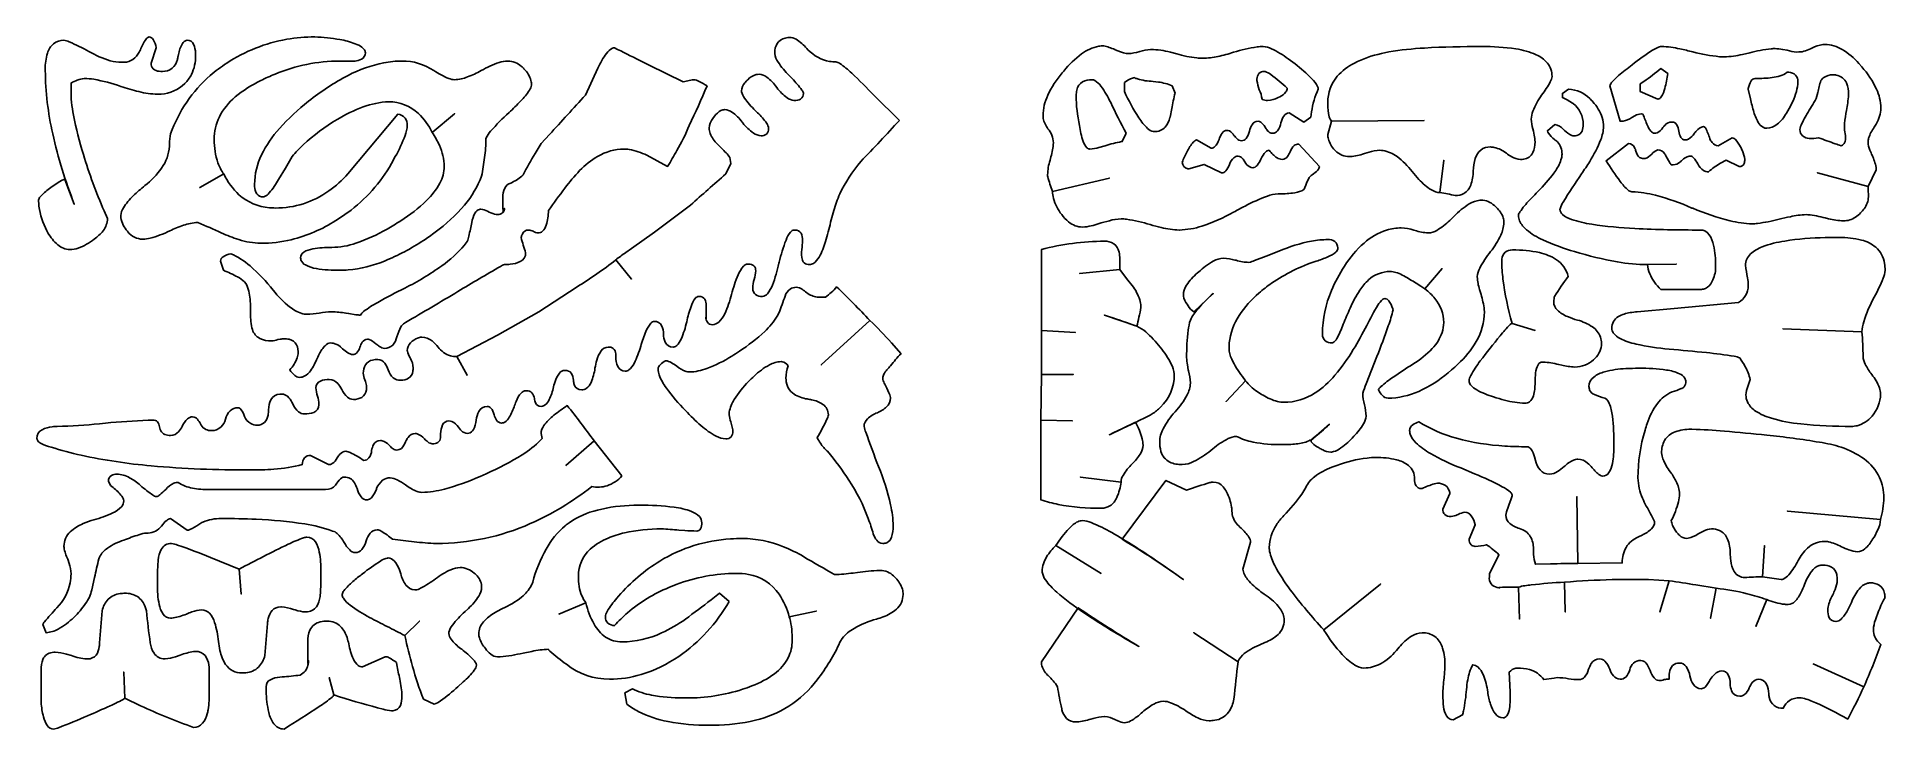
# Model space of a CAD drawing. Header units: metres. Extents: x 0 to 4.45, y 0 to 1.67.
import ezdxf

# ---------------------------------------------------------------- set-up
doc = ezdxf.new("R2010")
doc.units = ezdxf.units.M

msp = doc.modelspace()

# ---------------------------------------------------------------- linework, layer by layer
at = {"layer": 'Layer 1', "color": 0}
for points in [[(2.077, 1.466, -0.0076), (1.984, 1.367, 0.0635), (1.93367, 1.28878, 0.0413), (1.919, 1.249), (1.91154, 1.22054, -0.0076), (1.899, 1.174, -0.0615), (1.88372, 1.13663, -0.1203), (1.87021, 1.1217, -0.1378), (1.861, 1.119, -0.1751), (1.84797, 1.12269, -0.1534), (1.844, 1.129, -0.0989), (1.842, 1.155, 0.0232), (1.844, 1.177, 0.1383), (1.84017, 1.19406, 0.2602), (1.82549, 1.20196), (1.824, 1.202, 0.2124), (1.8152, 1.19719, 0.0819), (1.80404, 1.17769, 0.0363), (1.78758, 1.12436), (1.787, 1.122, -0.0413), (1.77143, 1.06942, -0.0852), (1.75913, 1.0483, -0.2036), (1.74742, 1.04201), (1.747, 1.042, -0.1626), (1.73077, 1.0464, -0.2372), (1.72401, 1.06115), (1.724, 1.062, -0.042), (1.727, 1.083, 0.0791), (1.731, 1.104, 0.2114), (1.72691, 1.11565, 0.1764), (1.71482, 1.11991), (1.712, 1.12, 0.2049), (1.70126, 1.11452, 0.0844), (1.68873, 1.09416, 0.039), (1.673, 1.047, -0.05), (1.65653, 1.00044, -0.0977), (1.64187, 0.98003, -0.1833), (1.627, 0.974, -0.2598), (1.61472, 0.97966, -0.131), (1.611, 0.992), (1.61158, 0.98808, 0.0568), (1.61195, 0.99582), (1.612, 1.02, 0.1444), (1.60846, 1.03532, 0.2521), (1.59549, 1.04196), (1.594, 1.042, 0.2197), (1.58553, 1.03717, 0.0847), (1.5753, 1.0178, 0.0344), (1.565, 0.981, -0.0445), (1.55156, 0.93944, -0.1049), (1.54087, 0.92359, -0.1826), (1.532, 0.92, -0.311), (1.51313, 0.93218, -0.0985), (1.509, 0.951, 0.1057), (1.50449, 0.97171, 0.3053), (1.487, 0.982, 0.2071), (1.47839, 0.97732, 0.0802), (1.46673, 0.95777, 0.0306), (1.454, 0.922, -0.0494), (1.43809, 0.88085, -0.1066), (1.42586, 0.8652, -0.1628), (1.417, 0.862, -0.3066), (1.39879, 0.87358, -0.1067), (1.39405, 0.8967), (1.394, 0.9, 0.1558), (1.39052, 0.91399, 0.231), (1.37847, 0.91991), (1.376, 0.92, 0.2416), (1.35887, 0.91101, 0.0946), (1.34837, 0.88832, 0.0268), (1.344, 0.869, -0.0649), (1.33452, 0.83507, -0.1396), (1.32285, 0.82016, -0.148), (1.312, 0.817, -0.3474), (1.29398, 0.82975, -0.0692), (1.292, 0.84, 0.1435), (1.28691, 0.85687, 0.2441), (1.27162, 0.86399), (1.271, 0.864, 0.2264), (1.25842, 0.85739, 0.0918), (1.2478, 0.83676, 0.0236), (1.243, 0.82, -0.0736), (1.2319, 0.79, -0.1527), (1.22022, 0.77834, -0.1064), (1.214, 0.777, -0.3251), (1.20081, 0.78578, -0.0684), (1.198, 0.796, 0.1559), (1.1922, 0.80981, 0.1974), (1.17877, 0.81496), (1.177, 0.815, 0.211), (1.16595, 0.80934, 0.0849), (1.15407, 0.78925, 0.0176), (1.149, 0.776, -0.0713), (1.13551, 0.74777, -0.1543), (1.12351, 0.73775, -0.0817), (1.119, 0.737, -0.251), (1.1071, 0.74387, -0.0816), (1.101, 0.757, 0.1361), (1.09344, 0.77289, 0.2069), (1.084, 0.777, 0.3003), (1.06397, 0.76482, 0.0885), (1.058, 0.744, -0.0944), (1.05118, 0.72123, -0.2224), (1.03989, 0.71227), (1.037, 0.712, -0.2025), (1.02155, 0.71913, -0.047), (1.015, 0.727, 0.1464), (0.99942, 0.74055, 0.0945), (0.992, 0.742, 0.3023), (0.97685, 0.73237, 0.1047), (0.97215, 0.71106), (0.972, 0.705, -0.1899), (0.96801, 0.69227, -0.1905), (0.95574, 0.68716), (0.952, 0.687, -0.14), (0.94192, 0.69137, -0.0431), (0.933, 0.699, 0.1343), (0.91596, 0.7112, 0.0743), (0.911, 0.712, 0.2463), (0.89366, 0.70256, 0.0689), (0.888, 0.692, -0.1301), (0.87771, 0.67611, -0.1769), (0.866, 0.672, -0.169), (0.85527, 0.67684, -0.0423), (0.848, 0.684, 0.1352), (0.83163, 0.69443, 0.0604), (0.827, 0.695, 0.2918), (0.81068, 0.68497, 0.0811), (0.806, 0.671, -0.1342), (0.79969, 0.65324, -0.2406), (0.787, 0.647, 0.0321), (0.75409, 0.66609, 0.0981), (0.744, 0.669, 0.2078), (0.72974, 0.66202, 0.0569), (0.723, 0.653, -0.1392), (0.71096, 0.63937, -0.1317), (0.702, 0.637), (0.659, 0.659, 0.2218), (0.64401, 0.65312, 0.181), (0.639, 0.63736), (0.639, 0.637, -0.0485), (0.57052, 0.62603, -0.019), (0.512, 0.624, -0.0232), (0.27527, 0.63396, -0.0313), (0.10663, 0.65946, -0.0228), (0.034, 0.679, -0.0701), (0.00857, 0.68863, -0.1695), (0.00051, 0.69708, -0.0855), (0, 0.7, -0.2859), (0.01241, 0.72105, -0.102), (0.03696, 0.72815, -0.0213), (0.049, 0.729, 0.0248), (0.15076, 0.73545), (0.165, 0.737, -0.0115), (0.26752, 0.74377), (0.282, 0.744, -0.2896), (0.29222, 0.73731, -0.0882), (0.296, 0.725, 0.3179), (0.31459, 0.70765, 0.0465), (0.322, 0.707, 0.2181), (0.3411, 0.71605, 0.0647), (0.35, 0.729, -0.1048), (0.3624, 0.74704, -0.184), (0.375, 0.752, -0.2144), (0.38637, 0.74614, -0.0615), (0.394, 0.735, 0.2968), (0.41718, 0.7191), (0.42, 0.719, 0.2047), (0.44348, 0.72784, 0.1185), (0.454, 0.746, -0.1343), (0.46519, 0.76669, -0.1998), (0.484, 0.774, -0.2147), (0.49126, 0.76965, -0.0884), (0.5, 0.753, 0.1727), (0.51473, 0.73557, 0.1257), (0.53, 0.732, 0.2031), (0.54811, 0.73854, 0.1496), (0.55653, 0.756, 0.0404), (0.558, 0.769, -0.1129), (0.5635, 0.79301, -0.2672), (0.5851, 0.80682), (0.589, 0.807, -0.2244), (0.60683, 0.79814, -0.0769), (0.616, 0.783, 0.1054), (0.62969, 0.76432, 0.1768), (0.644, 0.759, 0.1019), (0.66676, 0.76271, 0.3185), (0.67899, 0.78129), (0.679, 0.782, 0.0476), (0.676, 0.802, -0.0752), (0.672, 0.822, -0.3162), (0.68276, 0.8383, -0.1068), (0.704, 0.842, -0.2166), (0.72443, 0.83233, -0.0712), (0.734, 0.818, 0.1054), (0.74769, 0.79932, 0.1768), (0.762, 0.794, 0.1418), (0.7825, 0.7989, 0.2243), (0.79347, 0.81687, 0.0394), (0.794, 0.824, 0.0608), (0.79102, 0.8375), (0.79, 0.841, -0.0923), (0.786, 0.857, -0.1428), (0.7909, 0.87735, -0.2054), (0.80845, 0.88875, -0.0552), (0.821, 0.89, -0.2451), (0.83777, 0.88116, -0.0796), (0.846, 0.865, 0.1546), (0.85826, 0.84568, 0.1696), (0.876, 0.84, 0.1484), (0.89521, 0.84481, 0.2126), (0.90534, 0.86174, 0.0432), (0.906, 0.87, 0.1126), (0.89967, 0.89264), (0.899, 0.894, -0.0795), (0.89212, 0.91053), (0.892, 0.912, -0.1954), (0.89981, 0.92993), (0.904, 0.934, -0.1004), (0.9212, 0.94329, -0.0603), (0.927, 0.944, -0.1744), (0.95156, 0.93468, -0.0551), (0.966, 0.92, 0.1585), (0.99586, 0.89906, 0.0699), (1.011, 0.897), (1.036, 0.852), (1.011, 0.897), (1.109, 0.949), (1.209, 1.005), (1.301, 1.065, 0.0267), (1.394, 1.13), (1.432, 1.084), (1.394, 1.13, -0.0202), (1.41825, 1.14793), (1.43172, 1.15751), (1.487, 1.197), (1.574, 1.262, -0.0039), (1.659, 1.337), (1.671, 1.362), (1.669, 1.377, 0.0285), (1.64941, 1.39847), (1.639, 1.409, -0.1062), (1.62141, 1.43438, -0.0895), (1.619, 1.447, -0.1608), (1.62784, 1.47091), (1.632, 1.476, -0.1255), (1.6471, 1.48977, -0.1123), (1.657, 1.492, -0.1439), (1.67382, 1.48593, -0.0783), (1.69851, 1.46191), (1.7, 1.46, 0.0765), (1.72551, 1.43553, 0.1444), (1.744, 1.429, 0.1899), (1.7571, 1.43312, 0.2047), (1.76198, 1.44574), (1.762, 1.447, 0.1331), (1.75754, 1.45881, 0.0546), (1.73569, 1.48446), (1.73, 1.49, -0.0456), (1.70395, 1.51988, -0.1132), (1.69712, 1.53514), (1.697, 1.537, -0.1733), (1.70479, 1.55646, -0.0406), (1.712, 1.564, -0.1445), (1.73251, 1.57629, -0.0543), (1.739, 1.577, -0.1499), (1.75756, 1.57026, -0.0834), (1.78155, 1.54562), (1.782, 1.545, 0.069), (1.80663, 1.52064, 0.1406), (1.82324, 1.51402), (1.824, 1.514, 0.1444), (1.83932, 1.51754, 0.2521), (1.84596, 1.53051), (1.846, 1.532, 0.1335), (1.84255, 1.53912, 0.0253), (1.81866, 1.56673), (1.81321, 1.57268), (1.812, 1.574, -0.0557), (1.785, 1.60626, -0.1163), (1.77709, 1.62683), (1.777, 1.629, -0.1458), (1.78254, 1.65108, -0.1914), (1.80176, 1.66402, -0.0552), (1.816, 1.666, -0.1173), (1.83177, 1.65906, -0.0589), (1.857, 1.636, 0.1588), (1.90917, 1.60821, 0.041), (1.924, 1.607, -0.1249), (1.93368, 1.60305, -0.043), (1.96223, 1.5799, -0.0169), (2.016, 1.526), (2.077, 1.466)], [(0.382, 1.622, -0.1214), (0.37195, 1.57662, -0.0779), (0.356, 1.555, -0.1844), (0.29883, 1.52933), (0.29, 1.529, -0.0568), (0.24555, 1.53534, -0.0218), (0.202, 1.548, 0.0402), (0.13709, 1.56495, 0.0387), (0.114, 1.567, 0.0896), (0.09721, 1.56269, 0.0143), (0.082, 1.556), (0.082, 1.541, 0.0509), (0.0879, 1.47868, 0.0293), (0.112, 1.384, 0.0307), (0.16162, 1.24817), (0.17, 1.23, -0.166), (0.15908, 1.20003, -0.0739), (0.138, 1.18, -0.0857), (0.09945, 1.15846, -0.0783), (0.079, 1.155, -0.1738), (0.05033, 1.16599, -0.093), (0.02654, 1.19541), (0.024, 1.2, -0.0995), (0.00474, 1.2595, -0.0258), (0.004, 1.274, -0.1523), (0.00786, 1.28178, -0.0578), (0.03, 1.302, -0.0341), (0.05888, 1.32104, -0.0787), (0.067, 1.324), (0.09, 1.264, -0.0385), (0.03789, 1.43374, -0.0523), (0.02001, 1.58583), (0.02, 1.589, -0.078), (0.02514, 1.62802, -0.1449), (0.0396, 1.65075, -0.1766), (0.065, 1.659, -0.0785), (0.07756, 1.65524, -0.0222), (0.125, 1.632, 0.0552), (0.17657, 1.60979, 0.0802), (0.204, 1.606, 0.2744), (0.24297, 1.62524, 0.0463), (0.249, 1.636, -0.0559), (0.26233, 1.66123, -0.1593), (0.26899, 1.66687), (0.27, 1.667, -0.2554), (0.28, 1.66093, -0.1036), (0.28692, 1.64147), (0.287, 1.641), (0.275, 1.604, 0.2136), (0.28012, 1.59009, 0.1604), (0.29446, 1.58442, 0.0301), (0.302, 1.584, 0.1779), (0.32561, 1.59155, 0.1543), (0.33813, 1.6124, 0.0294), (0.34, 1.621, -0.0694), (0.34858, 1.64838, -0.1653), (0.35751, 1.65804, -0.1066), (0.362, 1.659, -0.3023), (0.37715, 1.64937, -0.1047), (0.38185, 1.62806), (0.382, 1.622)], [(0.892, 1.454, -0.0812), (0.88674, 1.42976, -0.0357), (0.8631, 1.37872), (0.854, 1.362, -0.1072), (0.74844, 1.24421, -0.0196), (0.72, 1.225, -0.0816), (0.61257, 1.17872, -0.0593), (0.539, 1.17, -0.0735), (0.48602, 1.17904, -0.0303), (0.444, 1.195, 0.0133), (0.38778, 1.21978), (0.387, 1.22, 0.0759), (0.35293, 1.21346, 0.0336), (0.32, 1.2, -0.0485), (0.27279, 1.18241, -0.0574), (0.255, 1.18, -0.2339), (0.21901, 1.19773), (0.218, 1.199, -0.1625), (0.20229, 1.23159), (0.202, 1.237, -0.1313), (0.20802, 1.25536, -0.0644), (0.23184, 1.2841, -0.0225), (0.26, 1.309, 0.0769), (0.30032, 1.35111, 0.137), (0.31885, 1.4037), (0.319, 1.409, -0.0627), (0.322, 1.434, -0.128), (0.4174, 1.57401, -0.0343), (0.457, 1.604, -0.1024), (0.60179, 1.66137, -0.0427), (0.669, 1.667, -0.0421), (0.72952, 1.6607), (0.739, 1.659, -0.0579), (0.77507, 1.64695, -0.1231), (0.78861, 1.63633, -0.1522), (0.791, 1.629, -0.291), (0.78125, 1.61347, -0.0941), (0.766, 1.609), (0.729, 1.609, 0.0979), (0.57362, 1.5777, 0.0193), (0.539, 1.562, 0.0637), (0.4777, 1.52257, 0.1007), (0.43954, 1.47472, 0.1163), (0.427, 1.42, 0.0871), (0.43585, 1.36358, 0.0739), (0.45, 1.337), (0.392, 1.304), (0.45, 1.337, 0.0934), (0.48655, 1.28712, 0.1679), (0.56021, 1.25559, 0.0219), (0.574, 1.255, 0.1581), (0.70265, 1.29606, 0.053), (0.749, 1.337), (0.869, 1.481, -0.1752), (0.88644, 1.47163, -0.1774), (0.892, 1.454)], [(4.441, 1.496, -0.1358), (4.42967, 1.45734), (4.425, 1.45, 0.0761), (4.41137, 1.423, 0.068), (4.41, 1.414, 0.0882), (4.41466, 1.39445, 0.0176), (4.42, 1.382, -0.0603), (4.42953, 1.35279, -0.0372), (4.43, 1.347), (4.41, 1.307), (4.288, 1.34), (4.41, 1.307, -0.013), (4.411, 1.282, -0.1615), (4.40073, 1.25313, -0.0394), (4.392, 1.243, -0.1239), (4.36592, 1.22619, -0.0755), (4.351, 1.224, -0.0542), (4.31498, 1.22909), (4.307, 1.231, 0.0466), (4.26514, 1.23887), (4.261, 1.239, 0.0462), (4.22296, 1.23403, 0.0095), (4.196, 1.228, -0.0306), (4.14351, 1.21775, -0.0266), (4.131, 1.217, -0.0577), (4.07766, 1.22445, -0.0357), (3.98783, 1.25426), (3.986, 1.255, 0.0363), (3.89806, 1.28564, 0.0593), (3.84224, 1.29399), (3.841, 1.294, -0.1599), (3.83238, 1.29805, -0.0571), (3.8134, 1.31886, -0.0207), (3.779, 1.369), (3.833, 1.41, -0.2961), (3.84773, 1.40075, -0.0635), (3.851, 1.392, 0.1748), (3.85991, 1.377, 0.1619), (3.869, 1.374, 0.1875), (3.88519, 1.38112), (3.889, 1.385, -0.0719), (3.90235, 1.3946), (3.904, 1.395, -0.2459), (3.91965, 1.38647, -0.0553), (3.924, 1.379), (3.9315, 1.36563, 0.0503), (3.936, 1.359), (3.941, 1.359, 0.168), (3.95667, 1.36528, 0.032), (3.962, 1.37, -0.1273), (3.97896, 1.37957, -0.0518), (3.983, 1.38, -0.1898), (3.98961, 1.37618, -0.0682), (4, 1.361, 0.1127), (4.01381, 1.34556, 0.1461), (4.026, 1.342, -0.0632), (4.05478, 1.36273), (4.068, 1.37), (4.1, 1.355, 0.382), (4.11147, 1.36221, 0.0903), (4.113, 1.372, 0.1), (4.10755, 1.39275, 0.0199), (4.103, 1.402, 0.0744), (4.0909, 1.41971, 0.1574), (4.083, 1.424), (4.049, 1.405, -0.2296), (4.03471, 1.4126, -0.0664), (4.029, 1.422, 0.0334), (4.01844, 1.44837), (4.018, 1.449), (4.014, 1.451, 0.1696), (3.99676, 1.4409, 0.0355), (3.992, 1.435, -0.1425), (3.97744, 1.42092, -0.1102), (3.969, 1.419, -0.2659), (3.95957, 1.42488, -0.0899), (3.954, 1.44, 0.1131), (3.9489, 1.45624, 0.2661), (3.938, 1.462, 0.2063), (3.92048, 1.45408, 0.0333), (3.916, 1.449, -0.1459), (3.90217, 1.43628, -0.0991), (3.896, 1.435, -0.2159), (3.88709, 1.44004, -0.0794), (3.879, 1.454, -0.0238), (3.868, 1.481), (3.864, 1.482, 0.1059), (3.84879, 1.47727), (3.841, 1.473, -0.0938), (3.82027, 1.46435), (3.816, 1.464), (3.813, 1.464), (3.788, 1.549, -0.1784), (3.79029, 1.55443, -0.0514), (3.80942, 1.57378, -0.0174), (3.842, 1.6, -0.0304), (3.89127, 1.63509, -0.0745), (3.91003, 1.64365), (3.913, 1.644, -0.0484), (3.95695, 1.63838, -0.0138), (3.988, 1.631, 0.0378), (4.05242, 1.6195, 0.0197), (4.064, 1.619, 0.052), (4.10757, 1.62482), (4.125, 1.629, -0.0311), (4.17652, 1.63851, -0.0229), (4.186, 1.639, -0.0386), (4.20471, 1.63668), (4.215, 1.635, 0.0525), (4.23843, 1.63075), (4.243, 1.631, 0.1126), (4.25946, 1.63377, 0.0171), (4.275, 1.64, -0.0736), (4.30123, 1.64868), (4.306, 1.649, -0.1326), (4.34786, 1.63684, -0.0783), (4.38807, 1.60299), (4.395, 1.595, -0.0721), (4.43024, 1.54151, -0.1054), (4.441, 1.496)], [(1.614, 1.549, -0.0101), (1.571, 1.454, -0.0344), (1.5412, 1.39315, -0.0076), (1.519, 1.355), (1.49395, 1.36853), (1.469, 1.382, 0.074), (1.42649, 1.39605, 0.0367), (1.414, 1.397, 0.1338), (1.35041, 1.37917, 0.0658), (1.307, 1.345, 0.0306), (1.27148, 1.30265, 0.0075), (1.232, 1.249, -0.0637), (1.22648, 1.21391, -0.1356), (1.21754, 1.19885, -0.1836), (1.207, 1.195, -0.135), (1.195, 1.199, 0.079), (1.184, 1.202, 0.2961), (1.16927, 1.19275, 0.0635), (1.166, 1.184, 0.0108), (1.177, 1.147, -0.2989), (1.16415, 1.12582, -0.0993), (1.13971, 1.11957, -0.0225), (1.126, 1.119, 0.057), (1.11627, 1.11429, 0.006), (1.014, 1.054, -0.006), (0.88744, 0.9793), (0.885, 0.978, 0.14), (0.87674, 0.96881, 0.0525), (0.867, 0.945, -0.1279), (0.85684, 0.92494, -0.212), (0.837, 0.917, -0.1307), (0.82533, 0.92142, -0.0272), (0.816, 0.928, 0.0986), (0.7998, 0.93836, 0.0743), (0.796, 0.939, 0.2625), (0.78325, 0.93159, 0.075), (0.778, 0.92, -0.1334), (0.76929, 0.90523, -0.1829), (0.761, 0.902, -0.1342), (0.74885, 0.90654, -0.032), (0.736, 0.916, 0.1441), (0.71376, 0.92926, 0.0542), (0.707, 0.93, 0.1916), (0.69464, 0.92421, 0.0807), (0.67982, 0.90312, 0.0173), (0.673, 0.889, -0.0744), (0.65612, 0.85983, -0.1566), (0.63842, 0.84779, -0.0621), (0.632, 0.847, -0.1658), (0.62112, 0.8519, -0.0615), (0.609, 0.865, 0.0785), (0.627, 0.894), (0.629, 0.904, 0.1319), (0.62515, 0.92567, 0.2266), (0.60719, 0.93872, 0.0579), (0.595, 0.94, 0.0329), (0.58599, 0.93891), (0.58, 0.938, -0.078), (0.565, 0.935, -0.1217), (0.53664, 0.94098, -0.1998), (0.519, 0.962, -0.0769), (0.51514, 0.98146, -0.0204), (0.514, 1.02, 0.0762), (0.50889, 1.05974, 0.0938), (0.5, 1.077, 0.0812), (0.48331, 1.08896, 0.0245), (0.449, 1.105), (0.442, 1.127, -0.253), (0.44817, 1.13754, -0.0952), (0.467, 1.145, -0.0749), (0.51317, 1.11557, -0.0482), (0.569, 1.057, 0.0544), (0.60861, 1.01683, 0.0944), (0.63768, 1.00084, 0.0704), (0.65, 0.999, 0.0355), (0.68, 1.002, -0.031), (0.71, 1.005, -0.0364), (0.744, 1.002), (0.75076, 1.00087), (0.7682, 0.99805, 0.0332), (0.779, 0.997, -0.1116), (0.78674, 1.00572, -0.0398), (0.82063, 1.02779, -0.0149), (0.886, 1.062, 0.0395), (0.97544, 1.1161, 0.0602), (1.02893, 1.16498), (1.036, 1.174, 0.0587), (1.04027, 1.18755, 0.0133), (1.047, 1.22, -0.0804), (1.05533, 1.24304, -0.1994), (1.06569, 1.2516, -0.0611), (1.069, 1.252, -0.1045), (1.08498, 1.2471), (1.089, 1.245, 0.0727), (1.10667, 1.23914), (1.109, 1.239, 0.2206), (1.1214, 1.24365, 0.1357), (1.126, 1.254, -0.078), (1.12389, 1.24576, -0.7726), (1.12322, 1.24622, -0.047), (1.12214, 1.262), (1.122, 1.28, -0.1177), (1.12644, 1.30278, -0.2106), (1.141, 1.315, 0.0596), (1.16747, 1.33141, 0.0432), (1.171, 1.335, -0.0224), (1.19966, 1.38624), (1.214, 1.41), (1.23423, 1.43194, 0.0024), (1.321, 1.527), (1.351, 1.592, -0.0589), (1.37195, 1.62745, -0.1138), (1.38616, 1.63967, -0.0825), (1.391, 1.641, 0.0068), (1.45175, 1.61059), (1.47479, 1.5992), (1.556, 1.559), (1.56731, 1.56129, -0.0241), (1.582, 1.564, -0.1057), (1.59493, 1.55992, -0.0252), (1.614, 1.549)], [(1.191, 1.551, -0.131), (1.18655, 1.53898, -0.0498), (1.16491, 1.51256, -0.0133), (1.137, 1.485, 0.0258), (1.09263, 1.43991, 0.0714), (1.08163, 1.42397), (1.081, 1.422, -0.0429), (1.07803, 1.37673, -0.0105), (1.071, 1.332, -0.0864), (1.02958, 1.26192, -0.0594), (0.95926, 1.19674, -0.0145), (0.931, 1.177, -0.0495), (0.83703, 1.12731, -0.0738), (0.74987, 1.10583, -0.0208), (0.73, 1.105, -0.0441), (0.67296, 1.10909, -0.0844), (0.64663, 1.11773, -0.1853), (0.63583, 1.12966, -0.0801), (0.635, 1.135, -0.2616), (0.64298, 1.1488, -0.0988), (0.66404, 1.15652, -0.0473), (0.71, 1.16, 0.078), (0.7683, 1.17025, 0.0498), (0.84312, 1.20423, 0.0133), (0.876, 1.224, 0.0496), (0.93817, 1.27303, 0.0768), (0.97038, 1.315, 0.1216), (0.981, 1.355, 0.1057), (0.96917, 1.40598, 0.0404), (0.952, 1.437), (1.006, 1.482), (0.952, 1.437, 0.0892), (0.9187, 1.48257, 0.1887), (0.847, 1.511, 0.0789), (0.78584, 1.49834, 0.0478), (0.723, 1.468, 0.0555), (0.64147, 1.40756, 0.0329), (0.615, 1.379), (0.5985, 1.35112), (0.582, 1.324, -0.0539), (0.55956, 1.29146, -0.1161), (0.54788, 1.28253, -0.0833), (0.545, 1.282, -0.2581), (0.52929, 1.28944, -0.1355), (0.52417, 1.30689), (0.524, 1.312, -0.1121), (0.54089, 1.38295, -0.0692), (0.58386, 1.4465, -0.0451), (0.654, 1.512, -0.0501), (0.74913, 1.57427, -0.0705), (0.83531, 1.60477, -0.047), (0.879, 1.609, -0.1529), (0.956, 1.586, 0.0572), (0.99211, 1.56691, 0.0823), (1.006, 1.564, 0.0847), (1.03695, 1.57058, 0.0392), (1.07, 1.586, -0.0517), (1.11302, 1.60543, -0.073), (1.134, 1.609, -0.1851), (1.16665, 1.59615, -0.029), (1.173, 1.59, -0.1412), (1.18975, 1.56187, -0.0579), (1.191, 1.551)], [(3.089, 1.355, -0.1748), (3.08467, 1.34632, -0.0637), (3.071, 1.335, 0.147), (3.06292, 1.32589, 0.0442), (3.054, 1.304, -0.2067), (3.04658, 1.29654, -0.0814), (3.02414, 1.29081, -0.0308), (2.989, 1.289, 0.0781), (2.96348, 1.28366, 0.0351), (2.90962, 1.25967, 0.0067), (2.882, 1.245, -0.0494), (2.80555, 1.21141, -0.0733), (2.75166, 1.202), (2.751, 1.202, -0.0543), (2.7079, 1.20796, -0.0144), (2.681, 1.215, 0.0363), (2.62448, 1.22801, 0.0317), (2.611, 1.229, 0.0574), (2.58278, 1.22437), (2.563, 1.219, -0.0581), (2.52394, 1.2093), (2.518, 1.209, -0.173), (2.48461, 1.22154, -0.064), (2.468, 1.239, -0.0994), (2.44816, 1.27819, -0.0616), (2.446, 1.295), (2.583, 1.327), (2.446, 1.295, -0.0296), (2.43463, 1.33031, -0.0488), (2.434, 1.335, -0.0647), (2.43986, 1.36999), (2.441, 1.374, 0.0366), (2.44781, 1.40779), (2.448, 1.412, 0.1687), (2.435, 1.446, -0.1145), (2.42358, 1.47037, -0.0436), (2.423, 1.477, -0.1059), (2.43458, 1.52653, -0.0669), (2.46948, 1.5808), (2.473, 1.585, -0.0664), (2.51593, 1.62623, -0.1083), (2.55724, 1.64472, -0.0379), (2.569, 1.646, -0.0449), (2.59562, 1.63659), (2.597, 1.636, 0.0626), (2.62349, 1.62742), (2.629, 1.627, 0.0609), (2.6539, 1.63143), (2.656, 1.632, -0.0562), (2.68204, 1.63699), (2.683, 1.637, -0.0587), (2.72973, 1.63017), (2.745, 1.626, 0.038), (2.79338, 1.61635, 0.0398), (2.808, 1.616, 0.0646), (2.84425, 1.61986, 0.0231), (2.882, 1.63, -0.0367), (2.93846, 1.64295, -0.0317), (2.953, 1.644, -0.1001), (2.97325, 1.63863, -0.0499), (3.01355, 1.61432), (3.03, 1.602, -0.038), (3.07079, 1.56623, -0.0843), (3.08435, 1.54729, -0.0801), (3.086, 1.541, 0.0751), (3.06974, 1.48669), (3.068, 1.474), (3.051, 1.462), (3.016, 1.484, 0.2515), (3.003, 1.47656, 0.094), (2.996, 1.46, -0.1104), (2.98791, 1.44117, -0.2361), (2.976, 1.435, -0.2306), (2.96321, 1.44181, -0.0582), (2.958, 1.45, 0.0979), (2.94734, 1.46201, 0.1473), (2.941, 1.464, 0.2633), (2.9264, 1.45559, 0.0869), (2.92, 1.44, -0.1083), (2.91197, 1.42239, -0.2302), (2.901, 1.417, -0.1988), (2.88995, 1.42216, -0.0396), (2.883, 1.43, 0.112), (2.87201, 1.44053, 0.1197), (2.866, 1.442, 0.2452), (2.85454, 1.4356, 0.0815), (2.847, 1.42, -0.119), (2.8369, 1.40291, -0.19), (2.828, 1.399), (2.793, 1.419, 0.1666), (2.78502, 1.41381, 0.0636), (2.77014, 1.39091, 0.0189), (2.758, 1.365, 0.3222), (2.77148, 1.34962), (2.774, 1.349), (2.811, 1.36), (2.853, 1.34, 0.2489), (2.86329, 1.34441, 0.1024), (2.872, 1.36, -0.1283), (2.88238, 1.3761, -0.1775), (2.893, 1.38, -0.2135), (2.90347, 1.37437, -0.0672), (2.909, 1.366, 0.1223), (2.92098, 1.35379, 0.1235), (2.928, 1.352, 0.2116), (2.93873, 1.35763, 0.0839), (2.948, 1.373, -0.0816), (2.9591, 1.38987, -0.199), (2.968, 1.394, 0.0836), (2.98682, 1.37592, 0.1401), (2.999, 1.372, 0.2436), (3.01193, 1.37908, 0.0664), (3.018, 1.39, -0.1346), (3.02804, 1.40524, -0.1723), (3.039, 1.409), (3.089, 1.355)], [(3.649, 1.572, -0.1052), (3.64485, 1.55927, -0.0411), (3.624, 1.527, 0.0649), (3.60281, 1.4882, 0.0844), (3.599, 1.469, 0.0517), (3.60269, 1.44574), (3.604, 1.44), (3.60572, 1.43016, -0.0364), (3.608, 1.414, -0.1157), (3.60304, 1.38851, -0.2579), (3.58028, 1.37252, -0.0377), (3.573, 1.372, -0.1223), (3.55176, 1.37858, -0.0386), (3.539, 1.387, 0.1026), (3.50954, 1.40108, 0.0513), (3.501, 1.402, 0.1726), (3.47728, 1.39467, 0.1476), (3.46398, 1.37413, 0.0669), (3.459, 1.344, -0.0873), (3.45314, 1.31011, -0.1762), (3.43645, 1.28979, -0.1293), (3.416, 1.285, 0.0191), (3.379, 1.292), (3.388, 1.37), (3.379, 1.292, -0.1314), (3.35832, 1.29866, -0.0706), (3.32833, 1.32396, -0.0205), (3.312, 1.343, 0.0698), (3.27576, 1.37886, 0.1194), (3.2421, 1.39341, 0.036), (3.234, 1.394, 0.0651), (3.20818, 1.38934), (3.197, 1.386, -0.0633), (3.163, 1.37904), (3.161, 1.379, -0.193), (3.12753, 1.39259), (3.125, 1.395, -0.1107), (3.1104, 1.42117, -0.0637), (3.109, 1.432), (3.118, 1.464), (3.341, 1.466), (3.118, 1.464, -0.1473), (3.11224, 1.47482, -0.061), (3.10902, 1.50564), (3.109, 1.509, -0.1833), (3.13166, 1.57225, -0.0966), (3.17294, 1.60398, -0.062), (3.23801, 1.62714), (3.256, 1.631, -0.0281), (3.34196, 1.64031, -0.0153), (3.479, 1.644, -0.0407), (3.56195, 1.63823, -0.0665), (3.61049, 1.62434, -0.1144), (3.63792, 1.60419, -0.1768), (3.649, 1.572)], [(2.623, 1.435, -0.0081), (2.586, 1.509, 0.0469), (2.56258, 1.54833, 0.1006), (2.54805, 1.56202, 0.1244), (2.541, 1.564, 0.1307), (2.51821, 1.55896, 0.2173), (2.50436, 1.53915, 0.0569), (2.503, 1.526, 0.0573), (2.511, 1.454, 0.056), (2.51974, 1.41491, 0.1155), (2.52866, 1.4001, 0.1886), (2.536, 1.397, 0.0551), (2.55777, 1.40091), (2.573, 1.405, -0.0416), (2.61232, 1.4148), (2.614, 1.415), (2.623, 1.435)], [(2.741, 1.532), (2.734, 1.549, 0.0763), (2.70082, 1.55843), (2.688, 1.56, -0.0658), (2.65064, 1.56589, -0.0356), (2.643, 1.569, 0.0939), (2.62501, 1.561), (2.619, 1.557), (2.619, 1.536, 0.0341), (2.65376, 1.47238, 0.0653), (2.67499, 1.44662, 0.1411), (2.68898, 1.43915), (2.691, 1.439, 0.2185), (2.71712, 1.44972, 0.1232), (2.7288, 1.4732), (2.729, 1.474), (2.73303, 1.49436, -0.0141), (2.741, 1.532)], [(3.011, 1.544, 0.0281), (2.97183, 1.57647, 0.0887), (2.95795, 1.58377), (2.956, 1.584, 0.2169), (2.94297, 1.57916, 0.1694), (2.93812, 1.56558), (2.938, 1.562, 0.018), (2.944, 1.54, -0.0521), (2.95091, 1.51733), (2.951, 1.516, 0.0478), (2.964, 1.514, 0.1116), (2.98911, 1.52098), (2.993, 1.523, 0.124), (3.00794, 1.53462, 0.1554), (3.011, 1.544)], [(3.928, 1.579), (3.911, 1.591, -0.0347), (3.86997, 1.56003), (3.861, 1.554), (3.861, 1.536), (3.904, 1.517, 0.2165), (3.91201, 1.52264, 0.0823), (3.92068, 1.54303, 0.0314), (3.928, 1.579)], [(4.241, 1.559, 0.2004), (4.23531, 1.57523, 0.181), (4.21926, 1.58182), (4.215, 1.582, -0.1198), (4.19844, 1.57327, -0.0586), (4.15927, 1.56752, -0.013), (4.138, 1.567, 0.2594), (4.12862, 1.56131, 0.0865), (4.12139, 1.54263), (4.121, 1.541), (4.12669, 1.51814, 0.0119), (4.135, 1.486, 0.0836), (4.14796, 1.45809, 0.1645), (4.16144, 1.44764, 0.0697), (4.166, 1.447, 0.1718), (4.19115, 1.45662, 0.0868), (4.21381, 1.48362), (4.217, 1.489, 0.0613), (4.23745, 1.53523, 0.0676), (4.241, 1.559)], [(4.363, 1.529, 0.1077), (4.35806, 1.5562, 0.2539), (4.3336, 1.57501, 0.0396), (4.325, 1.576, 0.138), (4.30346, 1.56921, 0.0748), (4.296, 1.562, -0.0144), (4.28879, 1.53325), (4.285, 1.519, -0.0098), (4.263, 1.481, 0.0491), (4.2475, 1.45097, 0.0784), (4.246, 1.444, 0.2267), (4.25226, 1.4285, 0.1561), (4.26851, 1.42267, 0.0629), (4.291, 1.424, -0.0056), (4.33114, 1.40972, 0.0318), (4.345, 1.405, 0.2452), (4.35166, 1.40932, 0.0413), (4.355, 1.415, 0.0801), (4.355, 1.434, -0.0447), (4.353, 1.451, -0.0346), (4.35678, 1.48261), (4.358, 1.49, 0.0327), (4.36297, 1.5271), (4.363, 1.529)], [(4.043, 1.11, -0.1123), (4.03479, 1.07861), (4.034, 1.077, -0.1737), (4.01882, 1.0611, -0.1072), (4.009, 1.059), (3.911, 1.059, -0.1096), (3.8844, 1.09663, -0.0712), (3.879, 1.119), (3.948, 1.12), (3.879, 1.119, -0.047), (3.80646, 1.12535, -0.0291), (3.703, 1.15, -0.0379), (3.62649, 1.17839, -0.0643), (3.58768, 1.20237, -0.1166), (3.57068, 1.22401, -0.0999), (3.568, 1.237, -0.124), (3.57167, 1.24563, -0.0406), (3.59489, 1.27398, -0.0102), (3.62, 1.3, 0.0461), (3.6578, 1.34529, 0.0859), (3.67174, 1.37486, 0.0582), (3.673, 1.385, 0.203), (3.66174, 1.41447, 0.0513), (3.655, 1.42, -0.0741), (3.64011, 1.4351, -0.1393), (3.638, 1.441), (3.656, 1.456, -0.1602), (3.67596, 1.44519), (3.679, 1.442, 0.1101), (3.69646, 1.42985, 0.0807), (3.701, 1.429, 0.1778), (3.71634, 1.43359, 0.186), (3.72342, 1.44786, 0.0386), (3.724, 1.456, 0.2407), (3.69971, 1.50633, 0.0707), (3.674, 1.521), (3.674, 1.531), (3.689, 1.541, -0.1915), (3.73981, 1.51869, -0.0243), (3.747, 1.511, -0.1094), (3.76974, 1.47266, -0.0743), (3.773, 1.451, -0.0867), (3.7663, 1.41961, -0.0477), (3.73965, 1.36718, -0.0131), (3.72, 1.337, 0.0174), (3.67592, 1.2693, 0.058), (3.66819, 1.25333), (3.668, 1.252, 0.2179), (3.67452, 1.2392, 0.0931), (3.69552, 1.2277, 0.0464), (3.74481, 1.21584, 0.0259), (3.84876, 1.20567, 0.0135), (4.006, 1.202, -0.2536), (4.02768, 1.19042, -0.099), (4.03802, 1.16533, -0.0529), (4.04297, 1.11509), (4.043, 1.11)], [(3.533, 1.22, -0.1055), (3.52543, 1.1896, -0.0543), (3.501, 1.15, 0.052), (3.47507, 1.11014, 0.1008), (3.46901, 1.08963), (3.469, 1.089, 0.067), (3.47447, 1.05833), (3.478, 1.047, -0.0438), (3.48577, 1.01018), (3.486, 1.005, -0.1319), (3.46622, 0.93323, -0.0736), (3.4224, 0.87882, -0.0142), (3.407, 0.865, -0.0654), (3.33709, 0.8175, -0.1), (3.26339, 0.79727), (3.254, 0.797, -0.2154), (3.23997, 0.80387, -0.0645), (3.231, 0.817, -0.1226), (3.23676, 0.82471, -0.0363), (3.26658, 0.84767, -0.0086), (3.314, 0.879, 0.0656), (3.36055, 0.91649, 0.1086), (3.38424, 0.95523, 0.0784), (3.388, 0.979, 0.1763), (3.36685, 1.03712, 0.0596), (3.343, 1.06), (3.384, 1.109), (3.343, 1.06), (3.33279, 1.06664, 0.021), (3.303, 1.085, 0.0726), (3.27276, 1.09994, 0.0701), (3.259, 1.102, 0.1896), (3.20715, 1.0818, 0.0648), (3.186, 1.057, 0.0404), (3.16287, 1.01404, 0.0106), (3.146, 0.975, -0.0469), (3.13053, 0.94047, -0.1203), (3.12202, 0.93086, -0.1274), (3.119, 0.93, -0.1799), (3.10267, 0.93503, -0.2151), (3.09602, 0.95066), (3.096, 0.952, -0.0991), (3.11777, 1.05617, -0.0455), (3.149, 1.115, -0.0687), (3.19622, 1.17069, -0.1068), (3.25069, 1.20182, -0.0735), (3.286, 1.207, -0.0633), (3.31617, 1.20179), (3.319, 1.201, 0.0705), (3.351, 1.195, 0.1239), (3.37132, 1.20119, 0.0604), (3.40258, 1.22495), (3.413, 1.235, -0.0627), (3.44976, 1.26478, -0.1106), (3.47509, 1.27388), (3.478, 1.274, -0.1866), (3.51018, 1.26077), (3.515, 1.256, -0.1389), (3.53139, 1.23139, -0.0708), (3.533, 1.22)], [(2.739, 0.854, -0.2092), (2.70571, 0.77509, -0.0436), (2.686, 0.759, -0.034), (2.66664, 0.74862, -0.0038), (2.583, 0.709), (2.646, 0.739, -0.0533), (2.6619, 0.69912, -0.0603), (2.664, 0.684, -0.1351), (2.65701, 0.66238, -0.0608), (2.638, 0.639, 0.0709), (2.61585, 0.61107, 0.122), (2.611, 0.595), (2.513, 0.607), (2.611, 0.595, -0.0742), (2.60088, 0.5577, -0.1431), (2.58423, 0.53751, -0.1444), (2.564, 0.532, -0.0481), (2.45972, 0.54102, -0.0339), (2.418, 0.552), (2.418, 0.744), (2.494, 0.742), (2.418, 0.744), (2.419, 0.854), (2.496, 0.854), (2.419, 0.854), (2.419, 0.96), (2.501, 0.955), (2.419, 0.96), (2.419, 1.155, -0.0629), (2.571, 1.175, -0.1562), (2.59352, 1.16885, -0.1846), (2.60615, 1.1489, -0.0608), (2.608, 1.132), (2.608, 1.107), (2.511, 1.097), (2.608, 1.107), (2.62447, 1.08554), (2.641, 1.064, -0.0878), (2.65722, 1.02948, -0.0591), (2.659, 1.015, -0.0071), (2.649, 0.97), (2.571, 0.997), (2.58302, 0.99305, -0.0132), (2.649, 0.97, -0.094), (2.67068, 0.95654, -0.0427), (2.705, 0.92, -0.0539), (2.73195, 0.87908, -0.1001), (2.73897, 0.85527), (2.739, 0.854)], [(3.266, 1.01, -0.0342), (3.25468, 0.97085, -0.0116), (3.227, 0.897), (3.20138, 0.83162, 0.0149), (3.193, 0.809, 0.0612), (3.197, 0.781, -0.0592), (3.201, 0.754, -0.1264), (3.19507, 0.73516, -0.0577), (3.17196, 0.7052), (3.168, 0.701, -0.0546), (3.13637, 0.67442, -0.1143), (3.11793, 0.66709), (3.116, 0.667, -0.1098), (3.09664, 0.6724, -0.0208), (3.088, 0.677, -0.0865), (3.07125, 0.68905, -0.129), (3.068, 0.695), (3.113, 0.734, -0.0276), (3.07363, 0.70047, -0.0487), (3.063, 0.694, -0.0772), (3.0329, 0.68668, -0.0284), (2.999, 0.685, -0.051), (2.929, 0.69116, -0.0722), (2.889, 0.705, 0.107), (2.86915, 0.69943, 0.0556), (2.83188, 0.67494), (2.827, 0.671, -0.0583), (2.78546, 0.64417, -0.1037), (2.75851, 0.637), (2.758, 0.637, -0.1155), (2.72823, 0.64292, -0.2155), (2.70703, 0.6689, -0.0736), (2.704, 0.692, -0.1146), (2.71235, 0.72346, -0.067), (2.741, 0.764, 0.0644), (2.76984, 0.8046, 0.11), (2.77799, 0.83312), (2.778, 0.834, 0.0486), (2.7735, 0.86281), (2.773, 0.865), (2.77118, 0.87699, -0.0329), (2.769, 0.895, -0.0338), (2.77249, 0.9605, -0.0487), (2.778, 0.985, -0.0712), (2.79634, 1.01225, -0.0323), (2.833, 1.049), (2.786, 1.005, -0.1142), (2.77251, 1.01902), (2.77, 1.023, -0.1056), (2.76115, 1.04289), (2.761, 1.045, -0.1371), (2.76868, 1.06883, -0.0764), (2.79513, 1.09855), (2.798, 1.101, -0.0648), (2.83321, 1.12693, -0.1191), (2.858, 1.134, -0.0457), (2.88536, 1.1296), (2.888, 1.129, 0.0667), (2.919, 1.124, 0.0446), (2.93256, 1.12838), (2.96077, 1.13919), (2.991, 1.151, -0.0529), (3.06995, 1.17527, -0.0446), (3.109, 1.179, -0.1649), (3.12567, 1.17438, -0.226), (3.13294, 1.159), (3.133, 1.157, -0.2083), (3.12848, 1.14889, -0.0782), (3.10885, 1.13733, -0.0251), (3.081, 1.127, 0.071), (2.97331, 1.07367, 0.0269), (2.943, 1.05, 0.0715), (2.89523, 0.99596, 0.1198), (2.87161, 0.92986, 0.0237), (2.871, 0.917, 0.102), (2.87757, 0.89096, 0.0556), (2.90345, 0.84879), (2.911, 0.839), (2.864, 0.789), (2.911, 0.839, 0.0913), (2.93844, 0.81313, 0.0191), (2.953, 0.804, 0.0715), (2.98793, 0.78888, 0.0592), (3.003, 0.787, 0.1448), (3.07822, 0.80961, 0.074), (3.126, 0.852, 0.0426), (3.17039, 0.91387, 0.0178), (3.203, 0.972, -0.0297), (3.22962, 1.02101, -0.0805), (3.24143, 1.03512, -0.1577), (3.246, 1.037, -0.2356), (3.25579, 1.0315, -0.082), (3.26517, 1.01243), (3.266, 1.01)], [(4.451, 1.105, -0.0812), (4.4464, 1.08563, -0.0324), (4.425, 1.04, 0.0548), (4.39968, 0.98101, 0.0462), (4.395, 0.957), (4.205, 0.964), (4.395, 0.957, -0.0288), (4.398, 0.897, 0.1124), (4.40337, 0.87862, 0.0426), (4.419, 0.854, -0.0841), (4.43738, 0.82187, -0.0797), (4.44, 0.807, -0.1846), (4.41973, 0.75385), (4.419, 0.753, -0.1563), (4.38399, 0.73067, -0.0599), (4.37, 0.729, -0.0281), (4.24808, 0.73487, -0.0453), (4.17742, 0.74854, -0.0751), (4.13927, 0.76585, -0.1369), (4.11966, 0.78778, -0.1083), (4.116, 0.805, -0.0709), (4.12022, 0.82501), (4.126, 0.842, 0.0839), (4.11445, 0.87272, 0.0303), (4.101, 0.894, 0.071), (4.08797, 0.89774, 0.0195), (4.02099, 0.9066, 0.005), (3.931, 0.915, -0.034), (3.85138, 0.92733, -0.0607), (3.81291, 0.94074, -0.1196), (3.79658, 0.95396, -0.154), (3.793, 0.965, -0.2784), (3.80897, 0.99341, -0.0956), (3.83725, 1.00302, -0.0241), (3.854, 1.005), (3.94298, 1.01302), (4.098, 1.027, 0.2581), (4.12149, 1.0682, 0.0565), (4.12, 1.087, -0.0217), (4.115, 1.117, -0.2099), (4.12717, 1.14425, -0.096), (4.1553, 1.1614, -0.0549), (4.2095, 1.1755, -0.0335), (4.30711, 1.18358, -0.0064), (4.341, 1.184, -0.0666), (4.39415, 1.17789, -0.1132), (4.42877, 1.1604, -0.178), (4.44968, 1.12156, -0.0419), (4.451, 1.105)], [(3.768, 0.929, -0.1982), (3.75307, 0.89302), (3.749, 0.889, -0.1825), (3.704, 0.872, -0.0461), (3.6722, 0.87645), (3.665, 0.878, 0.0481), (3.62768, 0.88398), (3.626, 0.884, 0.2734), (3.61534, 0.87739, 0.1013), (3.60944, 0.85816, 0.0348), (3.608, 0.834, -0.0775), (3.60408, 0.80268, -0.1603), (3.59459, 0.78822, -0.1586), (3.584, 0.785, -0.061), (3.53485, 0.79221, -0.016), (3.508, 0.8, -0.0469), (3.46794, 0.81667, -0.1065), (3.4523, 0.82943, -0.1583), (3.449, 0.839, -0.1056), (3.45305, 0.85126, -0.039), (3.47625, 0.88685, -0.0145), (3.524, 0.947, -0.0344), (3.5481, 0.97409), (3.55125, 0.97653, -0.2271), (3.553, 0.977), (3.608, 0.96), (3.553, 0.977, -0.0379), (3.53078, 1.0837, -0.0295), (3.528, 1.127, -0.1553), (3.53269, 1.14491, -0.2186), (3.54889, 1.1537), (3.554, 1.154, -0.0575), (3.61843, 1.14758, -0.0926), (3.65937, 1.13054, -0.1874), (3.688, 1.09, 0.0266), (3.65513, 1.04181), (3.654, 1.04), (3.653, 1.029, 0.2017), (3.66196, 1.00907, 0.0947), (3.6866, 0.9933, 0.0327), (3.71, 0.985, -0.0858), (3.74619, 0.96881, -0.1618), (3.7657, 0.9438, -0.0805), (3.768, 0.929)], [(2.081, 0.904, 0.0276), (2.056, 0.875, 0.0741), (2.0397, 0.85457, 0.1182), (2.037, 0.845, 0.0838), (2.04078, 0.83346, 0.0179), (2.047, 0.821, -0.044), (2.05574, 0.79896), (2.056, 0.797, -0.2071), (2.04636, 0.77606, -0.0923), (2.024, 0.762, 0.0944), (2.00032, 0.74719, 0.204), (1.992, 0.729, 0.0453), (1.99626, 0.71477, 0.0049), (2.027, 0.632, -0.0405), (2.05581, 0.54023, -0.0519), (2.062, 0.489, -0.0894), (2.05816, 0.4623, -0.2032), (2.04666, 0.44891, -0.1074), (2.037, 0.447, -0.2375), (2.0224, 0.45467, -0.0747), (2.014, 0.47, 0.0367), (2.002, 0.507, 0.0599), (1.95573, 0.59951, 0.0312), (1.904, 0.669, -0.0841), (1.88713, 0.68854, -0.0172), (1.879, 0.702, 0.0256), (1.9027, 0.74626, 0.0867), (1.906, 0.757, 0.2539), (1.89275, 0.782, 0.1008), (1.86579, 0.79302, 0.0187), (1.855, 0.795, -0.1046), (1.82355, 0.80659, -0.2455), (1.80411, 0.84125), (1.804, 0.845, -0.0651), (1.809, 0.875, 0.2065), (1.7947, 0.88479), (1.792, 0.885, 0.1195), (1.76408, 0.87715, 0.0663), (1.72721, 0.84995, 0.0136), (1.714, 0.837, 0.0565), (1.67934, 0.79366, 0.0972), (1.6675, 0.76365, 0.0366), (1.667, 0.757, 0.0649), (1.67097, 0.74013), (1.672, 0.737), (1.67357, 0.7302, -0.0475), (1.676, 0.717, -0.1881), (1.67186, 0.70375, -0.2165), (1.659, 0.699, -0.1124), (1.63602, 0.70542, -0.0612), (1.59916, 0.73098, -0.0277), (1.562, 0.767, -0.0369), (1.51588, 0.82141, -0.0686), (1.49865, 0.85292, -0.0819), (1.496, 0.867, -0.2095), (1.50158, 0.8781, -0.0593), (1.514, 0.887, -0.1209), (1.52727, 0.88265, -0.0273), (1.541, 0.874, 0.082), (1.5634, 0.86128, 0.0756), (1.571, 0.86, 0.0851), (1.61353, 0.86843, 0.0504), (1.67325, 0.89809, 0.0092), (1.692, 0.91, 0.0405), (1.75281, 0.95771, 0.0702), (1.78303, 0.9944), (1.787, 1.002, 0.0059), (1.802, 1.043, -0.1635), (1.81396, 1.0598, -0.1504), (1.829, 1.064, -0.1332), (1.84268, 1.05916, -0.0354), (1.854, 1.051, 0.1288), (1.87924, 1.04006, 0.0528), (1.886, 1.04), (1.899, 1.04, 0.0475), (1.926, 1.065, -0.0132), (2.006, 0.984), (1.889, 0.877), (2.006, 0.984, -0.0266), (2.05806, 0.93022), (2.081, 0.904)], [(3.971, 0.837, -0.1775), (3.96738, 0.82432, -0.161), (3.96, 0.82, -0.0411), (3.938, 0.812, 0.1326), (3.90285, 0.78391, 0.0788), (3.87819, 0.73632, 0.0154), (3.873, 0.72, 0.074), (3.856, 0.605, 0.0984), (3.86687, 0.55603, 0.0257), (3.876, 0.537, -0.0192), (3.89571, 0.49992), (3.896, 0.499, -0.1947), (3.8886, 0.48258, -0.0888), (3.86566, 0.46693), (3.857, 0.463, 0.1531), (3.82737, 0.43763, 0.135), (3.81801, 0.40112), (3.818, 0.4), (3.711, 0.399), (3.709, 0.56), (3.711, 0.399, 0.0051), (3.64508, 0.39782), (3.609, 0.397, -0.0799), (3.60443, 0.42047, -0.0173), (3.604, 0.434, 0.1382), (3.59669, 0.46378, 0.1859), (3.571, 0.483, -0.1056), (3.54725, 0.49544, -0.2205), (3.538, 0.515, -0.0766), (3.54216, 0.53176), (3.545, 0.539), (3.55088, 0.55488, 0.0712), (3.553, 0.564, 0.1914), (3.54928, 0.57022, 0.0604), (3.52909, 0.58376, 0.0235), (3.46255, 0.61498), (3.429, 0.629, -0.0365), (3.35617, 0.6636, -0.0633), (3.32111, 0.6895, -0.118), (3.30739, 0.7103, -0.0768), (3.306, 0.719, -0.2469), (3.31366, 0.73295, -0.081), (3.328, 0.74, 0.073), (3.41909, 0.70046, 0.0522), (3.53519, 0.68169, 0.0163), (3.589, 0.68, -0.2339), (3.59806, 0.67471, -0.0933), (3.60683, 0.65542), (3.609, 0.647, 0.1128), (3.62014, 0.62408, 0.227), (3.643, 0.614, 0.1362), (3.66222, 0.6203, 0.0419), (3.678, 0.632, -0.0863), (3.70058, 0.6477, -0.0978), (3.711, 0.65, -0.1741), (3.73468, 0.64068, -0.0564), (3.746, 0.629, 0.0721), (3.76455, 0.61141, 0.133), (3.771, 0.609, 0.2581), (3.78616, 0.61756, 0.1004), (3.79443, 0.6394, 0.0491), (3.798, 0.684, 0.0328), (3.79436, 0.75387, 0.0673), (3.78685, 0.78437, 0.1515), (3.77788, 0.79606), (3.776, 0.797, -0.0436), (3.751, 0.806, -0.1975), (3.73954, 0.81654, -0.1008), (3.738, 0.825, -0.2372), (3.74957, 0.84794, -0.0986), (3.77559, 0.86036, -0.0544), (3.82707, 0.86814, -0.0149), (3.858, 0.869, -0.039), (3.92476, 0.86474, -0.0723), (3.95603, 0.85587, -0.1511), (3.96896, 0.8449, -0.1295), (3.971, 0.837)], [(1.409, 0.61, -0.1345), (1.37316, 0.58596, -0.1211), (1.336, 0.584, -0.0628), (1.18806, 0.49469, -0.1044), (0.962, 0.447, -0.0197), (0.90818, 0.45113, -0.0045), (0.856, 0.457, 0.0451), (0.82923, 0.47657, 0.1187), (0.819, 0.48, 0.2311), (0.80256, 0.47152, 0.0925), (0.793, 0.453, -0.1079), (0.78213, 0.43215, -0.2178), (0.767, 0.425, -0.1903), (0.75313, 0.43133, -0.0777), (0.74, 0.449, 0.078), (0.7233, 0.4708, 0.1259), (0.712, 0.477, 0.0475), (0.64477, 0.494, 0.0301), (0.52805, 0.50527, 0.0111), (0.444, 0.507, 0.1066), (0.39963, 0.49845, 0.0436), (0.39, 0.493, -0.065), (0.36793, 0.48025, -0.0835), (0.362, 0.479), (0.322, 0.507, 0.1591), (0.31263, 0.5026, 0.0624), (0.3, 0.489, -0.2263), (0.26756, 0.47211), (0.264, 0.472, 0.0654), (0.24574, 0.46805, 0.0147), (0.209, 0.455, 0.0703), (0.16981, 0.43571, 0.1272), (0.15072, 0.41429), (0.149, 0.41, 0.0073), (0.13868, 0.36494), (0.132, 0.335, -0.0983), (0.11723, 0.30234, -0.0477), (0.089, 0.269, -0.0631), (0.05116, 0.2409, -0.1098), (0.022, 0.232), (0.014, 0.252, -0.0929), (0.0179, 0.25795, -0.0153), (0.048, 0.292, 0.1471), (0.07995, 0.35208, 0.0473), (0.082, 0.374, 0.0664), (0.0772, 0.39888), (0.074, 0.409, -0.0649), (0.0652, 0.43696), (0.065, 0.44, -0.2082), (0.08017, 0.47497, -0.092), (0.11136, 0.49487, -0.0318), (0.137, 0.504, 0.0507), (0.18311, 0.52064, 0.0995), (0.20326, 0.53545, 0.179), (0.209, 0.55, 0.1527), (0.20446, 0.56068, 0.0564), (0.18323, 0.58185), (0.177, 0.587), (0.172, 0.597, -0.2453), (0.17978, 0.61101, -0.1398), (0.192, 0.614, -0.123), (0.22292, 0.60528, -0.0548), (0.249, 0.587, 0.0358), (0.28002, 0.56301, 0.1122), (0.287, 0.56, 0.1536), (0.29568, 0.56395, 0.0337), (0.31, 0.577, -0.1142), (0.32998, 0.59203, -0.0938), (0.34, 0.594, 0.1057), (0.37476, 0.58029, 0.0478), (0.414, 0.577), (0.695, 0.577, 0.2351), (0.71893, 0.58763, 0.0375), (0.722, 0.592, -0.0969), (0.73439, 0.60517, -0.1388), (0.74, 0.607, -0.2743), (0.76452, 0.59338, -0.0667), (0.771, 0.579, 0.1097), (0.78044, 0.55923, 0.2281), (0.796, 0.552, 0.2032), (0.80546, 0.55703, 0.0918), (0.81737, 0.57741), (0.818, 0.579, -0.1376), (0.83248, 0.59912, -0.1636), (0.851, 0.605, -0.1053), (0.86776, 0.60003, -0.0381), (0.888, 0.588, 0.0758), (0.91555, 0.57215, 0.0826), (0.927, 0.57, 0.0615), (0.98147, 0.57794, 0.0395), (1.06765, 0.60862), (1.082, 0.615, 0.0373), (1.16887, 0.66083, 0.0567), (1.21314, 0.69582), (1.217, 0.7), (1.214, 0.712, -0.1474), (1.2207, 0.73092, -0.0729), (1.24475, 0.75592, -0.0286), (1.277, 0.779, -0.0157), (1.342, 0.694), (1.274, 0.635), (1.342, 0.694), (1.409, 0.61)], [(4.448, 0.557, -0.0726), (4.44, 0.505), (4.216, 0.525), (4.44, 0.505, -0.1028), (4.43358, 0.47969, -0.0395), (4.421, 0.457, -0.0863), (4.40237, 0.43398, -0.1739), (4.385, 0.427, -0.079), (4.36406, 0.43172, -0.0198), (4.346, 0.439, 0.0642), (4.31454, 0.45096, 0.0499), (4.305, 0.452, 0.1919), (4.26458, 0.43582, 0.0838), (4.242, 0.406, -0.0538), (4.21928, 0.37183, -0.1125), (4.20564, 0.36097, -0.0947), (4.201, 0.36, -0.0072), (4.156, 0.367), (4.161, 0.442), (4.156, 0.367, 0.0082), (4.113, 0.365, -0.2781), (4.08797, 0.3793, -0.1017), (4.07941, 0.40613, -0.0287), (4.078, 0.424, 0.0937), (4.07182, 0.45717, 0.1953), (4.05197, 0.47835, 0.1052), (4.033, 0.482, 0.1054), (4.01417, 0.47686, 0.0225), (4.001, 0.47, -0.087), (3.97661, 0.45938), (3.973, 0.459, -0.1813), (3.95664, 0.46597, -0.0474), (3.949, 0.474, -0.0813), (3.93713, 0.49635, -0.042), (3.936, 0.502, 0.0581), (3.95356, 0.5476, 0.0567), (3.956, 0.567, 0.1116), (3.94823, 0.59607, 0.0479), (3.934, 0.619, -0.0599), (3.91611, 0.65047, -0.0898), (3.913, 0.665, -0.1337), (3.92015, 0.69521, -0.1747), (3.94555, 0.71577, -0.0873), (3.98309, 0.72198), (3.986, 0.722, -0.0186), (4.06398, 0.71759, -0.0044), (4.166, 0.708, -0.0145), (4.29333, 0.69088, -0.0348), (4.345, 0.679, -0.0746), (4.40039, 0.65074, -0.1278), (4.4379, 0.60596, -0.1091), (4.448, 0.557)], [(4.451, 0.317, 0.0406), (4.42766, 0.26315, 0.0733), (4.423, 0.239, 0.2083), (4.43599, 0.20859), (4.441, 0.204, -0.0196), (4.4, 0.102), (4.278, 0.157), (4.4, 0.102, -0.0158), (4.361, 0.024, 0.023), (4.28419, 0.06332, 0.0521), (4.25263, 0.07428, 0.0463), (4.246, 0.075, 0.1422), (4.22105, 0.06883, 0.16), (4.206, 0.05, -0.1696), (4.18392, 0.05663, -0.176), (4.17228, 0.0766, -0.0342), (4.171, 0.085, 0.0973), (4.1654, 0.10819, 0.3055), (4.146, 0.12, 0.232), (4.13192, 0.11265, 0.0727), (4.124, 0.099, -0.131), (4.11257, 0.08292, -0.1656), (4.101, 0.079, -0.3274), (4.08144, 0.092, -0.0883), (4.078, 0.109, 0.1055), (4.07336, 0.13026, 0.3027), (4.058, 0.14, 0.1934), (4.04087, 0.13245, 0.0637), (4.03, 0.119, -0.0844), (4.0174, 0.10122, -0.1875), (4.008, 0.097, -0.2587), (3.98951, 0.10715, -0.0941), (3.981, 0.128, 0.1141), (3.97185, 0.15056, 0.2408), (3.956, 0.159, 0.2092), (3.93912, 0.15275, 0.1544), (3.93178, 0.13606, 0.0495), (3.931, 0.12, 0.0442), (3.919, 0.119, -0.1046), (3.906, 0.117, -0.2236), (3.89471, 0.12305, -0.0866), (3.885, 0.141, 0.0977), (3.87466, 0.1595, 0.2134), (3.863, 0.165, 0.2006), (3.84497, 0.1586, 0.1228), (3.836, 0.143, -0.1413), (3.82643, 0.12521, -0.1939), (3.813, 0.12, -0.2244), (3.79681, 0.12829, -0.0879), (3.788, 0.144, 0.0984), (3.77623, 0.16339, 0.2026), (3.764, 0.169, 0.2618), (3.74326, 0.15748, 0.074), (3.737, 0.144, -0.1159), (3.72733, 0.12508, -0.2146), (3.714, 0.119, -0.0469), (3.689, 0.121, 0.0395), (3.661, 0.124), (3.65394, 0.12292), (3.629, 0.119, 0.1809), (3.59472, 0.14326, 0.0711), (3.566, 0.147, 0.1875), (3.54949, 0.14023), (3.546, 0.137), (3.548, 0.09, -0.0538), (3.54647, 0.04877, -0.1129), (3.54035, 0.03207, -0.2485), (3.531, 0.027, -0.2326), (3.51251, 0.03637, -0.0948), (3.50076, 0.05982, -0.0362), (3.494, 0.089, 0.064), (3.48353, 0.13001, 0.1213), (3.46992, 0.14956, 0.1304), (3.458, 0.155, 0.0845), (3.44591, 0.11853, 0.025), (3.443, 0.095, -0.0285), (3.43585, 0.04404, -0.0306), (3.433, 0.034), (3.411, 0.022, -0.2753), (3.39496, 0.03143, -0.1001), (3.38783, 0.05357, -0.0376), (3.386, 0.082, -0.0263), (3.389, 0.123), (3.39056, 0.14555), (3.391, 0.152, 0.076), (3.38549, 0.19468, 0.138), (3.3696, 0.22072, 0.1718), (3.3399, 0.2319), (3.336, 0.232, 0.1376), (3.31086, 0.22395, 0.0769), (3.28056, 0.19693), (3.274, 0.189, -0.0936), (3.23604, 0.15726, -0.1246), (3.196, 0.147, -0.1328), (3.17383, 0.15406, -0.0714), (3.14363, 0.1797, -0.0426), (3.09966, 0.23798), (3.099, 0.239), (3.236, 0.349), (3.099, 0.239, -0.0243), (3.01836, 0.33563, -0.0409), (2.98132, 0.39355, -0.0733), (2.96882, 0.42792, -0.0421), (2.968, 0.437, -0.1502), (2.98511, 0.49183, -0.0462), (3.003, 0.514, 0.0348), (3.04607, 0.56544, 0.0421), (3.056, 0.582, -0.1248), (3.07687, 0.60765, -0.073), (3.11864, 0.63047), (3.131, 0.635, -0.0562), (3.20372, 0.65282, -0.0276), (3.224, 0.654, -0.0633), (3.27447, 0.64859, -0.1092), (3.303, 0.63504, -0.2337), (3.318, 0.602, 0.1339), (3.32135, 0.58615, 0.2634), (3.33432, 0.57905), (3.336, 0.579, -0.0338), (3.36583, 0.59084, -0.0641), (3.373, 0.592, -0.1632), (3.39235, 0.58658, -0.1826), (3.40251, 0.56941), (3.403, 0.567), (3.386, 0.53, 0.215), (3.39093, 0.51668, 0.1821), (3.40481, 0.51202), (3.406, 0.512, 0.0988), (3.42035, 0.51588), (3.423, 0.517, -0.103), (3.439, 0.522, -0.2363), (3.45429, 0.51384, -0.1059), (3.464, 0.492), (3.449, 0.457, 0.2173), (3.45385, 0.44401, 0.1618), (3.464, 0.44, 0.0592), (3.491, 0.444, -0.0435), (3.521, 0.42), (3.498, 0.374), (3.498, 0.367, 0.176), (3.50198, 0.34996, 0.1843), (3.51698, 0.34102), (3.523, 0.34), (3.52075, 0.34037), (3.52047, 0.34053, -0.1385), (3.52379, 0.34114, -0.0154), (3.568, 0.342), (3.571, 0.265), (3.568, 0.342, -0.0388), (3.59904, 0.34727, -0.0121), (3.679, 0.354), (3.681, 0.282), (3.679, 0.354, -0.0093), (3.79374, 0.35995), (3.799, 0.36), (3.881, 0.36), (3.931, 0.357), (3.909, 0.282), (3.931, 0.357, -0.0118), (3.9954, 0.34704), (4.044, 0.339), (4.031, 0.267), (4.044, 0.339, -0.0447), (4.11919, 0.32573, -0.0161), (4.166, 0.312), (4.14, 0.247), (4.166, 0.312, 0.0712), (4.20944, 0.30041, 0.0235), (4.218, 0.3, 0.194), (4.23372, 0.30711, 0.0884), (4.24921, 0.32975, 0.0247), (4.257, 0.348, -0.073), (4.27382, 0.37968, -0.1487), (4.29205, 0.39358, -0.08), (4.301, 0.395, -0.1345), (4.32219, 0.3902, -0.2128), (4.33467, 0.37194, -0.057), (4.336, 0.359, -0.088), (4.33068, 0.33626, -0.0177), (4.325, 0.323, 0.0744), (4.31369, 0.29401, 0.0454), (4.313, 0.287, 0.1232), (4.31676, 0.26803, 0.291), (4.33261, 0.259), (4.333, 0.259, 0.1867), (4.34495, 0.26454, 0.0788), (4.36025, 0.28542, 0.0214), (4.37, 0.305, -0.0743), (4.38847, 0.3373, -0.1434), (4.407, 0.35078, -0.076), (4.415, 0.352, -0.1467), (4.43717, 0.3464, -0.201), (4.44975, 0.32686, -0.0443), (4.451, 0.317)], [(3.004, 0.262, -0.209), (2.989, 0.22787, -0.0963), (2.95758, 0.20842), (2.954, 0.207, 0.0543), (2.9126, 0.18529, 0.105), (2.89563, 0.16823, 0.0661), (2.893, 0.162), (2.786, 0.232), (2.893, 0.162, 0.0082), (2.883, 0.072, -0.1136), (2.86993, 0.04055, -0.198), (2.83646, 0.02106, -0.0417), (2.823, 0.02, -0.1077), (2.7957, 0.02702, -0.0436), (2.767, 0.044, 0.0567), (2.73023, 0.0635, 0.0847), (2.713, 0.067, 0.1242), (2.68977, 0.06012, 0.0515), (2.663, 0.041, -0.0606), (2.63368, 0.01943, -0.1162), (2.619, 0.015, -0.0929), (2.60358, 0.01944), (2.596, 0.023, 0.1089), (2.5722, 0.02998), (2.571, 0.03, 0.0556), (2.54368, 0.02547), (2.538, 0.024, -0.0612), (2.50469, 0.01704), (2.503, 0.017, -0.1996), (2.47988, 0.02544, -0.1387), (2.46864, 0.04641), (2.468, 0.049, -0.0162), (2.458, 0.102, 0.0673), (2.43505, 0.12902), (2.434, 0.13, -0.1549), (2.41956, 0.15563, -0.0437), (2.419, 0.162), (2.508, 0.292, 0.0156), (2.654, 0.199, -0.0197), (2.5209, 0.2805, -0.0328), (2.45603, 0.3299, -0.0596), (2.4289, 0.35943, -0.1197), (2.42112, 0.37778), (2.421, 0.38, -0.1381), (2.43181, 0.41513, -0.0659), (2.454, 0.442), (2.563, 0.375), (2.454, 0.442, -0.0478), (2.48572, 0.48341, -0.0935), (2.50701, 0.49947, -0.1045), (2.518, 0.502, -0.0824), (2.53914, 0.49714, -0.0382), (2.58861, 0.4732, -0.0207), (2.69376, 0.40691, -0.006), (2.761, 0.36, 0.0206), (2.614, 0.457), (2.719, 0.599), (2.769, 0.575, -0.0235), (2.82504, 0.59355, -0.0506), (2.833, 0.595, -0.2243), (2.85682, 0.58346, -0.0642), (2.865, 0.571, -0.0827), (2.87736, 0.53441, -0.0331), (2.878, 0.525, 0.1707), (2.88916, 0.49526, 0.0482), (2.9, 0.484, -0.0677), (2.91899, 0.46222, -0.1342), (2.923, 0.45), (2.904, 0.385, 0.1238), (2.91579, 0.36057, 0.0677), (2.94773, 0.33089), (2.956, 0.325, -0.0682), (2.98975, 0.29559, -0.1231), (3.0032, 0.26978, -0.0503), (3.004, 0.262)], [(1.667, 0.307, -0.1096), (1.546, 0.175, -0.075), (1.4552, 0.13122, -0.073), (1.379, 0.12, -0.1702), (1.275, 0.156, -0.0209), (1.23524, 0.1875), (1.23201, 0.19088), (1.2316, 0.19172, -0.4848), (1.232, 0.192, 0.0427), (1.19178, 0.18717), (1.171, 0.183, -0.0387), (1.1156, 0.17419), (1.109, 0.174, -0.1658), (1.09298, 0.18051, -0.0635), (1.08, 0.194, -0.0929), (1.06544, 0.2199, -0.0714), (1.064, 0.229, -0.1783), (1.0752, 0.25791, -0.0868), (1.10361, 0.28085, -0.0226), (1.121, 0.29, 0.0593), (1.16725, 0.31802, 0.1036), (1.19037, 0.34507, 0.0441), (1.194, 0.354, -0.0606), (1.22625, 0.43357, -0.092), (1.27239, 0.48971, -0.0188), (1.282, 0.497, -0.0884), (1.34987, 0.52741, -0.0585), (1.43749, 0.53884), (1.451, 0.539, -0.0339), (1.53446, 0.53432, -0.0601), (1.57613, 0.52424, -0.1165), (1.59531, 0.51177, -0.186), (1.601, 0.497, -0.1305), (1.59798, 0.48209, -0.283), (1.589, 0.477, -0.0127), (1.56025, 0.47821), (1.546, 0.479, 0.0236), (1.504, 0.482, 0.058), (1.41513, 0.47273, 0.043), (1.376, 0.46, 0.0884), (1.33265, 0.43335, 0.2142), (1.30401, 0.36839), (1.304, 0.367, 0.1005), (1.31227, 0.32103, 0.0611), (1.322, 0.304), (1.257, 0.277), (1.322, 0.304, 0.0686), (1.34181, 0.25253, 0.1154), (1.36954, 0.22153, 0.1513), (1.409, 0.21, 0.1068), (1.50444, 0.23138, 0.0507), (1.562, 0.265, 0.0096), (1.62373, 0.31127), (1.644, 0.327), (1.667, 0.307)], [(0.684, 0.379, -0.0215), (0.68229, 0.32137), (0.682, 0.319, -0.1161), (0.67305, 0.29465, -0.2484), (0.64798, 0.28201), (0.647, 0.282, -0.063), (0.62223, 0.28674), (0.618, 0.288, 0.0647), (0.58857, 0.29398), (0.587, 0.294, 0.2175), (0.56646, 0.28583, 0.1295), (0.55703, 0.26608, 0.0305), (0.555, 0.254), (0.549, 0.177, -0.1309), (0.53356, 0.14913, -0.1715), (0.50298, 0.13549, -0.0282), (0.494, 0.135, -0.2625), (0.45433, 0.15585, -0.0932), (0.44072, 0.18918, -0.0279), (0.437, 0.211, 0.0596), (0.42788, 0.2569, 0.1079), (0.41526, 0.27897, 0.2084), (0.397, 0.287, 0.0778), (0.37326, 0.28201, 0.0161), (0.36, 0.277, -0.0533), (0.32837, 0.26752, -0.0364), (0.322, 0.267, -0.2531), (0.30368, 0.27694, -0.1006), (0.29428, 0.30023, -0.0537), (0.29, 0.349, -0.0211), (0.29154, 0.40368), (0.292, 0.407, -0.1024), (0.29939, 0.43276, -0.2877), (0.324, 0.447, -0.0585), (0.33865, 0.44326, -0.0135), (0.41801, 0.41303), (0.487, 0.385), (0.492, 0.325), (0.487, 0.385, -0.0117), (0.60489, 0.44511, -0.0334), (0.6423, 0.46052, -0.0661), (0.65, 0.462, -0.2585), (0.67045, 0.45084, -0.0995), (0.68001, 0.42634, -0.0512), (0.684, 0.379)], [(2.086, 0.324, -0.2183), (2.07, 0.28876, -0.0949), (2.03824, 0.2703, -0.0231), (2.022, 0.265, 0.0613), (1.96786, 0.24244, 0.0992), (1.9395, 0.21812, 0.0471), (1.934, 0.209, -0.0564), (1.87943, 0.11874, -0.083), (1.811, 0.055, -0.0828), (1.73036, 0.02119, -0.0563), (1.63029, 0.0091), (1.619, 0.009, -0.0496), (1.51987, 0.01783, -0.0722), (1.44808, 0.04242, -0.0452), (1.421, 0.06), (1.416, 0.087), (1.434, 0.097, 0.0742), (1.48017, 0.08168, 0.0447), (1.55583, 0.07505), (1.564, 0.075, 0.08), (1.69925, 0.09566, 0.0164), (1.722, 0.104, 0.071), (1.77612, 0.13303, 0.1158), (1.80938, 0.17181, 0.1172), (1.819, 0.214, 0.0656), (1.8132, 0.26591), (1.812, 0.27), (1.877, 0.284), (1.812, 0.27, 0.0821), (1.78734, 0.32452, 0.2048), (1.71357, 0.37236, 0.0469), (1.684, 0.375, 0.0901), (1.53969, 0.348), (1.522, 0.341, 0.0777), (1.42212, 0.27998, 0.0358), (1.391, 0.249, -0.1464), (1.37503, 0.25515, -0.2263), (1.369, 0.27, -0.1173), (1.37354, 0.28336, -0.0484), (1.39661, 0.31491), (1.401, 0.32, -0.0757), (1.50033, 0.40475, -0.1227), (1.67052, 0.45806, -0.0166), (1.699, 0.459, -0.0956), (1.79778, 0.4391, -0.0369), (1.847, 0.415, 0.0053), (1.921, 0.372, 0.0258), (1.96573, 0.37578), (1.976, 0.377, -0.0238), (2.02919, 0.38199), (2.031, 0.382, -0.1866), (2.06318, 0.36877), (2.068, 0.364, -0.1203), (2.08426, 0.33678, -0.0679), (2.086, 0.324)], [(1.071, 0.342, -0.1348), (1.06392, 0.31989, -0.0665), (1.03934, 0.29068), (1.031, 0.283, 0.0506), (1.00064, 0.25008, 0.104), (0.99229, 0.23297), (0.992, 0.23, 0.153), (0.99746, 0.21618, 0.0706), (1.0201, 0.19421), (1.023, 0.192, -0.049), (1.05083, 0.16738, -0.1036), (1.059, 0.154, -0.1162), (1.05331, 0.14205, -0.05), (1.02684, 0.11345), (1.014, 0.102, -0.0316), (0.97203, 0.06777, -0.0844), (0.957, 0.06), (0.931, 0.072, -0.0323), (0.90454, 0.15075, -0.0118), (0.886, 0.225), (0.921, 0.26), (0.886, 0.225, 0.0053), (0.84342, 0.24704, -0.0053), (0.801, 0.269, -0.0392), (0.7546, 0.29813, -0.0843), (0.73802, 0.31496, -0.1396), (0.735, 0.324, -0.1468), (0.73904, 0.33294, -0.0519), (0.76099, 0.35516, -0.013), (0.784, 0.374, -0.0332), (0.82794, 0.40494, -0.0836), (0.84417, 0.41185), (0.846, 0.412, -0.2135), (0.8603, 0.40494, -0.093), (0.87276, 0.38319), (0.876, 0.374, 0.1047), (0.88872, 0.34692, 0.2144), (0.9101, 0.33506), (0.912, 0.335, 0.1038), (0.92408, 0.339, 0.0373), (0.96, 0.362, -0.056), (0.99696, 0.38388, -0.0982), (1.019, 0.389, -0.1824), (1.05299, 0.37576), (1.055, 0.374, -0.1667), (1.07042, 0.34843, -0.0451), (1.071, 0.342)], [(0.415, 0.09, -0.0427), (0.41226, 0.04651, -0.0297), (0.41, 0.037, -0.113), (0.3987, 0.0138, -0.226), (0.377, 0.004, -0.0261), (0.24964, 0.05618), (0.212, 0.074), (0.209, 0.137), (0.212, 0.074, -0.0282), (0.17597, 0.0558, -0.0064), (0.122, 0.032, -0.013), (0.05215, 0.00331, -0.0641), (0.04, 0, -0.2417), (0.02528, 0.00792, -0.098), (0.01567, 0.02949, -0.0418), (0.01, 0.064), (0.01, 0.142, -0.1043), (0.01445, 0.16782, -0.2744), (0.03698, 0.18451, -0.0368), (0.044, 0.185, -0.0599), (0.07109, 0.18034), (0.083, 0.177, 0.0759), (0.1201, 0.16903), (0.122, 0.169, 0.2411), (0.14247, 0.17822, 0.1315), (0.1502, 0.19883, 0.0257), (0.151, 0.208), (0.157, 0.285, -0.1353), (0.17133, 0.31248, -0.1687), (0.20056, 0.32624, -0.0349), (0.212, 0.327, -0.1508), (0.24189, 0.31889, -0.1511), (0.26075, 0.29443, -0.0281), (0.264, 0.285, 0.0181), (0.273, 0.208, 0.1112), (0.2819, 0.18266, 0.2553), (0.30783, 0.16902), (0.309, 0.169, 0.0726), (0.33334, 0.17393), (0.345, 0.178, -0.0503), (0.37668, 0.18664), (0.382, 0.187, -0.2351), (0.40495, 0.17685, -0.1269), (0.41417, 0.15456), (0.415, 0.149), (0.415, 0.09)], [(0.879, 0.079, -0.1034), (0.87532, 0.05679, -0.2966), (0.85701, 0.04412), (0.854, 0.044, -0.0434), (0.83374, 0.04781, -0.0135), (0.72897, 0.0777), (0.715, 0.082), (0.704, 0.124), (0.715, 0.082, -0.1306), (0.71077, 0.07681, -0.0307), (0.6798, 0.05411, -0.0086), (0.595, 0, -0.245), (0.57027, 0.01275, -0.0994), (0.55831, 0.03952, -0.0562), (0.55213, 0.09131), (0.552, 0.102, -0.2861), (0.56223, 0.11889, -0.1068), (0.585, 0.125, 0.0138), (0.6286, 0.12936), (0.634, 0.13, 0.232), (0.65239, 0.15373, 0.0468), (0.654, 0.165, -0.0545), (0.65316, 0.15581, -0.0764), (0.65256, 0.16199, -0.0087), (0.652, 0.21, -0.1109), (0.65732, 0.23812, -0.2347), (0.68248, 0.25813, -0.062), (0.699, 0.26, -0.2074), (0.73121, 0.24732, -0.1139), (0.74677, 0.22043, -0.0293), (0.751, 0.205, 0.0636), (0.76206, 0.16854, 0.1281), (0.77399, 0.15319, 0.1538), (0.784, 0.15), (0.839, 0.174, -0.1555), (0.84831, 0.17173, -0.0466), (0.866, 0.16), (0.86692, 0.15489, 0.0165), (0.874, 0.12, -0.0435), (0.879, 0.079)]]:
    msp.add_lwpolyline(points, format="xyb", close=True, dxfattribs=at)

doc.saveas('drawing.dxf')
